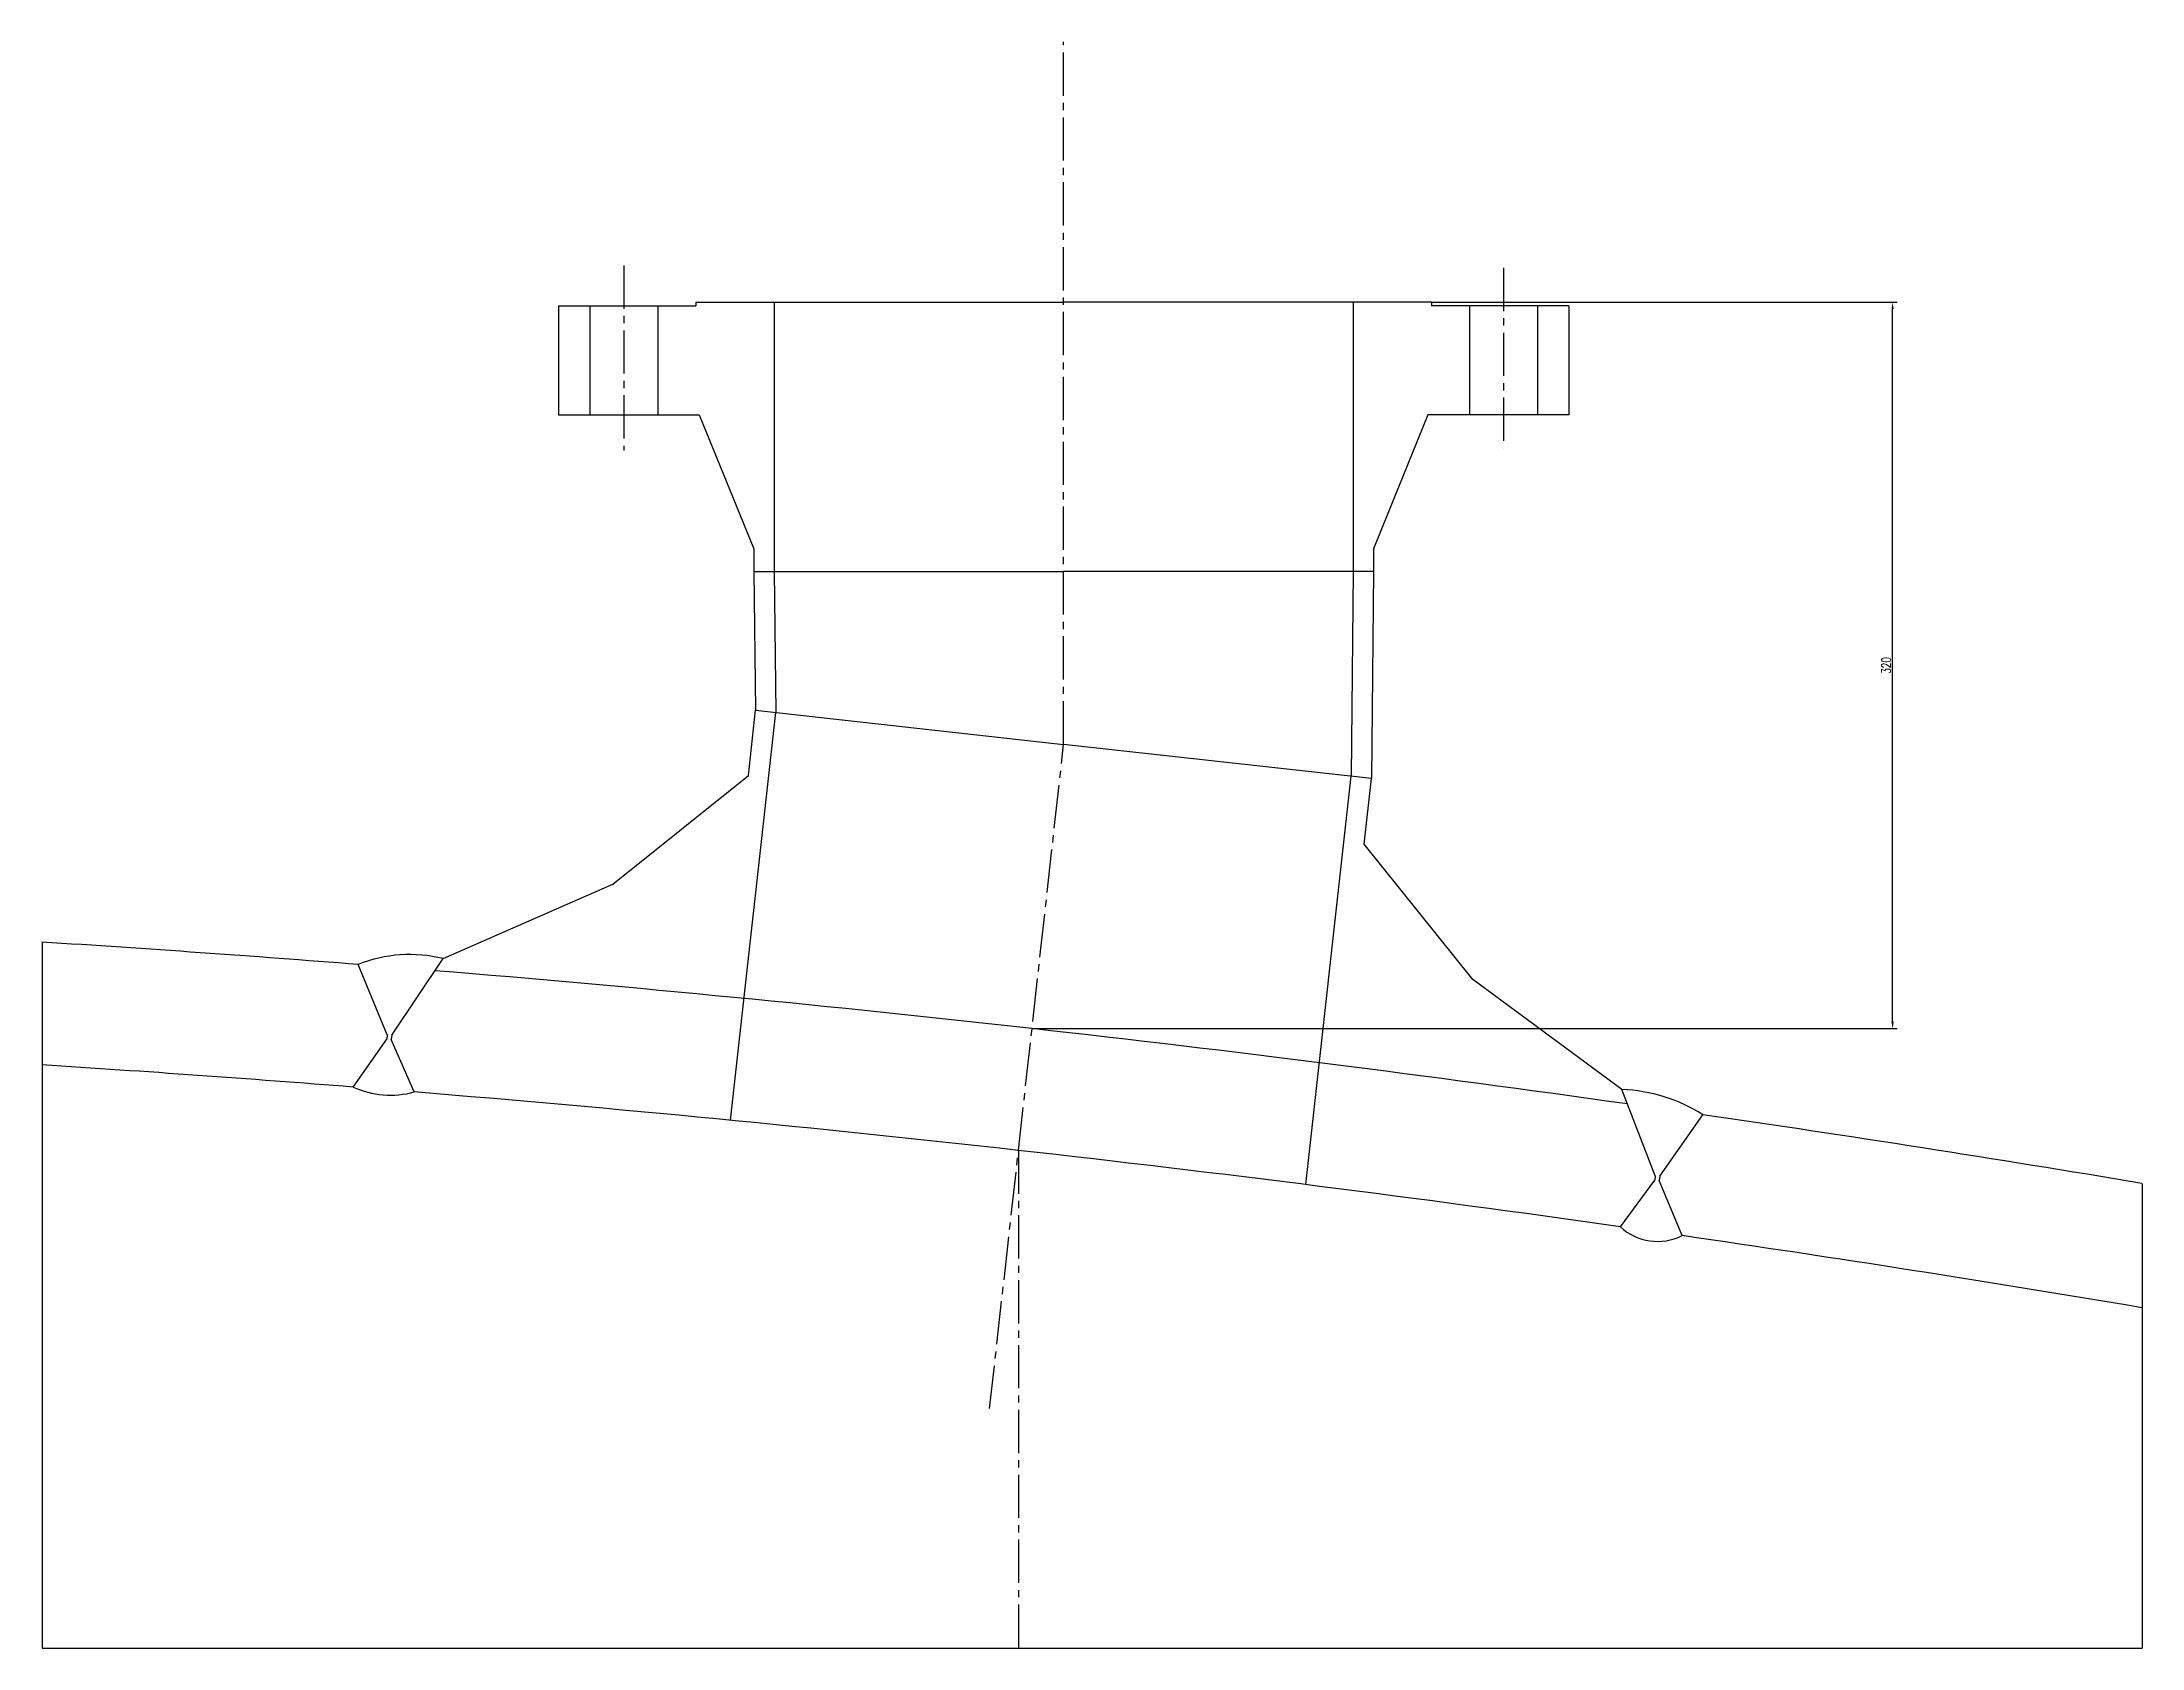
# Model space of a CAD drawing. Extents: x 14295 to 55529, y 90 to 48558.
# Drawn here: x 42245 to 43170, y 40504 to 41212 of the extents above; entities that cross this region are included whole.
import ezdxf

# ---------------------------------------------------------------- set-up
doc = ezdxf.new("R2010")
doc.units = 0
doc.header["$MEASUREMENT"] = 0
doc.linetypes.add('CENTER2', pattern=[28.575, 19.05, -3.175, 3.175, -3.175])
doc.layers.get('0').update_dxf_attribs({"linetype": 'CONTINUOUS'})
doc.layers.get('DEFPOINTS').update_dxf_attribs({"linetype": 'CONTINUOUS'})
for name, color, linetype in [('图层1', 7, 'CONTINUOUS'), ('图层2', 1, 'CONTINUOUS'), ('图层3', 2, 'CENTER2')]:
    doc.layers.add(name, color=color, linetype=linetype)
doc.styles.add('文字', font='txt.shx', dxfattribs={"width": 0.71, "bigfont": 'hzfs.shx'})
doc.dimstyles.get("Standard").update_dxf_attribs({"dimtxt": 0.18, "dimasz": 0.18, "dimexe": 0.18, "dimexo": 0.0625, "dimgap": 0.09, "dimtad": 0, "dimtih": 1, "dimtoh": 1, "dimdec": 4, "dimzin": 0, "dimtxsty": 'STANDARD', "dimcen": 0.09, "dimazin": 3, "dimtfac": 1, "dimtdec": 4, "dimtofl": 0, "dimtmove": 0, "dimatfit": 3, "dimtolj": 1, "dimtzin": 0})

msp = doc.modelspace()

# ---------------------------------------------------------------- blocks, each defined once
blk = doc.blocks.new('*D152')
at = {"color": 1, "linetype": 'BYBLOCK'}
for p, q in [((55906.37, 39883.04), (56111.55, 39883.04)), ((56109.55, 39566.04), (56109.55, 39880.04)), ((55730.45, 39563.04), (56111.55, 39563.04))]:
    blk.add_line(p, q, dxfattribs=at)
for points in [[(56109.05, 39880.04), (56110.05, 39880.04), (56109.55, 39883.04)], [(56109.05, 39566.04), (56110.05, 39566.04), (56109.55, 39563.04)]]:
    blk.add_solid(points, dxfattribs=at)
at = {"layer": 'DEFPOINTS', "color": 0, "linetype": 'BYBLOCK'}
for p in [(55906.37, 39883.04), (56109.55, 39883.04), (55730.45, 39563.04)]:
    blk.add_point(p, dxfattribs=at)
at = {"color": 1, "linetype": 'BYBLOCK', "insert": (56106.69, 39723.04), "char_height": 4, "attachment_point": 5, "rotation": 90, "style": '文字'}
blk.add_mtext('\\A1;320', dxfattribs=at)

# ---------------------------------------------------------------- dimensions: what is measured, and where the dimension line sits
at = {"layer": '图层2'}
dim = msp.add_linear_dim(base=(43060.245, 41097.316), p1=(42681.153, 40777.316), p2=(42857.07, 41097.316), angle=90, dimstyle='STANDARD', override={"dimtxt": 4, "dimasz": 3, "dimexe": 2, "dimexo": 0, "dimgap": 1, "dimtih": 0, "dimtoh": 0, "dimdec": 1, "dimzin": 12, "dimtxsty": '文字', "dimclrd": 1, "dimclre": 1, "dimclrt": 1, "dimtdec": 1, "dimtvp": 0.714286, "dimtzin": 12}, dxfattribs=at)
dim.commit()
dim.dimension.update_dxf_attribs({"geometry": '*D152', "text_midpoint": (43057.387, 40937.316), "insert": (-13049.301, 1214.28)})

# ---------------------------------------------------------------- linework, layer by layer
at = {"layer": '图层1'}
for p, q in [((42472.57, 41095.716), (42472.57, 41047.716)), ((42472.57, 41095.716), (42533.07, 41095.716)), ((42486.32, 41095.716), (42486.32, 41047.716)), ((42516.32, 41095.716), (42516.32, 41047.716)), ((42533.07, 41097.316), (42695.07, 41097.316)), ((42533.07, 41097.316), (42533.07, 41095.716)), ((42567.57, 41097.316), (42567.57, 40978.716)), ((42857.07, 41097.316), (42695.07, 41097.316)), ((42822.57, 41097.316), (42822.57, 40978.716)), ((42857.07, 41097.316), (42857.07, 41095.716)), ((42917.57, 41095.716), (42857.07, 41095.716)), ((42873.82, 41095.716), (42873.82, 41047.716)), ((42903.82, 41095.716), (42903.82, 41047.716)), ((42917.57, 41095.716), (42917.57, 41047.716)), ((42472.57, 41047.716), (42534.57, 41047.716)), ((42534.57, 41047.716), (42558.57, 40988.716)), ((42695.07, 41047.716), (42695.07, 41047.716)), ((42855.57, 41047.716), (42831.57, 40988.716)), ((42917.57, 41047.716), (42855.57, 41047.716)), ((42558.57, 40988.716), (42558.57, 40988.716)), ((42558.57, 40988.716), (42558.57, 40978.716)), ((42831.57, 40988.716), (42831.57, 40978.716)), ((42831.57, 40988.716), (42831.57, 40988.716)), ((42558.57, 40978.716), (42695.07, 40978.716)), ((42558.57, 40978.716), (42559.405, 40917.622)), ((42567.57, 40978.716), (42568.35, 40916.627)), ((42831.57, 40978.716), (42695.07, 40978.716)), ((42822.57, 40978.716), (42821.79, 40888.463)), ((42831.57, 40978.716), (42830.735, 40887.469)), ((42548.379, 40736.916), (42568.35, 40916.627)), ((42556.197, 40888.758), (42559.405, 40917.622)), ((42559.405, 40917.622), (42695.07, 40902.545)), ((42830.735, 40887.469), (42695.07, 40902.545)), ((42496.493, 40840.996), (42556.197, 40888.758)), ((42801.8, 40708.582), (42821.79, 40888.463)), ((42827.527, 40858.606), (42830.735, 40887.469)), ((42875.289, 40798.901), (42827.527, 40858.606)), ((42421.735, 40808.157), (42496.493, 40840.996)), ((42397.092, 40774.571), (42384.35, 40805.559)), ((42399.082, 40774.371), (42421.735, 40808.157)), ((42941.013, 40750.451), (42875.289, 40798.901)), ((42382.052, 40751.573), (42396.9, 40772.662)), ((42397.092, 40774.571), (42396.9, 40772.662)), ((42399.082, 40774.371), (42398.89, 40772.462)), ((42408.99, 40749.41), (42398.89, 40772.462)), ((42955.696, 40712.515), (42941.013, 40750.451)), ((42957.681, 40712.274), (42976.662, 40739.346)), ((42955.696, 40712.515), (42955.464, 40710.611)), ((42957.681, 40712.274), (42957.449, 40710.369)), ((42940.31, 40690.013), (42955.464, 40710.611)), ((42967.48, 40686.113), (42957.449, 40710.369))]:
    msp.add_line(p, q, dxfattribs=at)
for centre, radius, start, end in [((41675.189, 31779.375), 9054, 85.507664, 86.3914498), ((42407.045, 40749.277), 60.685, 75.990604, 111.96049), ((41675.189, 31779.375), 9054, 81.9475513, 85.2929594), ((41675.189, 31779.375), 9000, 85.4953308, 86.3697696), ((42398.516, 40787.792), 39.785, 245.555186, 285.263434), ((41675.189, 31779.375), 9000, 81.9192247, 85.3232893), ((42938.503, 40679.621), 70.874, 57.42533, 87.970809), ((41675.189, 31779.375), 9054, 80.4963111, 81.735354), ((42956.693, 40707.56), 24.006, 226.964945, 296.698767), ((41675.189, 31779.375), 9000, 80.4387554, 81.7444873)]:
    msp.add_arc(centre, radius, start, end, dxfattribs=at)
at = {"layer": '图层2'}
for p, q in [((42245.043, 40815.424), (42245.043, 40504.432)), ((42681.153, 40777.316), (43037.179, 40777.316)), ((43170.105, 40709.108), (43170.105, 40504.432)), ((42245.043, 40504.432), (43170.105, 40504.432))]:
    msp.add_line(p, q, dxfattribs=at)
at = {"layer": '图层3'}
for p, q in [((42695.07, 40902.545), (42695.07, 41211.987)), ((42501.32, 41113.509), (42501.32, 41031.984)), ((42888.82, 41112.489), (42888.82, 41033.003)), ((42675.189, 40723.647), (42695.07, 40902.545)), ((42662.471, 40609.889), (42675.189, 40723.647)), ((42675.189, 40723.647), (42675.189, 40504.432))]:
    msp.add_line(p, q, dxfattribs=at)

msp.set_redraw_order([(e.dxf.handle, doc.entitydb.next_handle()) for e in msp.query("TEXT MTEXT ATTDEF DIMENSION ARC_DIMENSION")])  # texts and dimensions are drawn at this point

doc.saveas('drawing.dxf')
